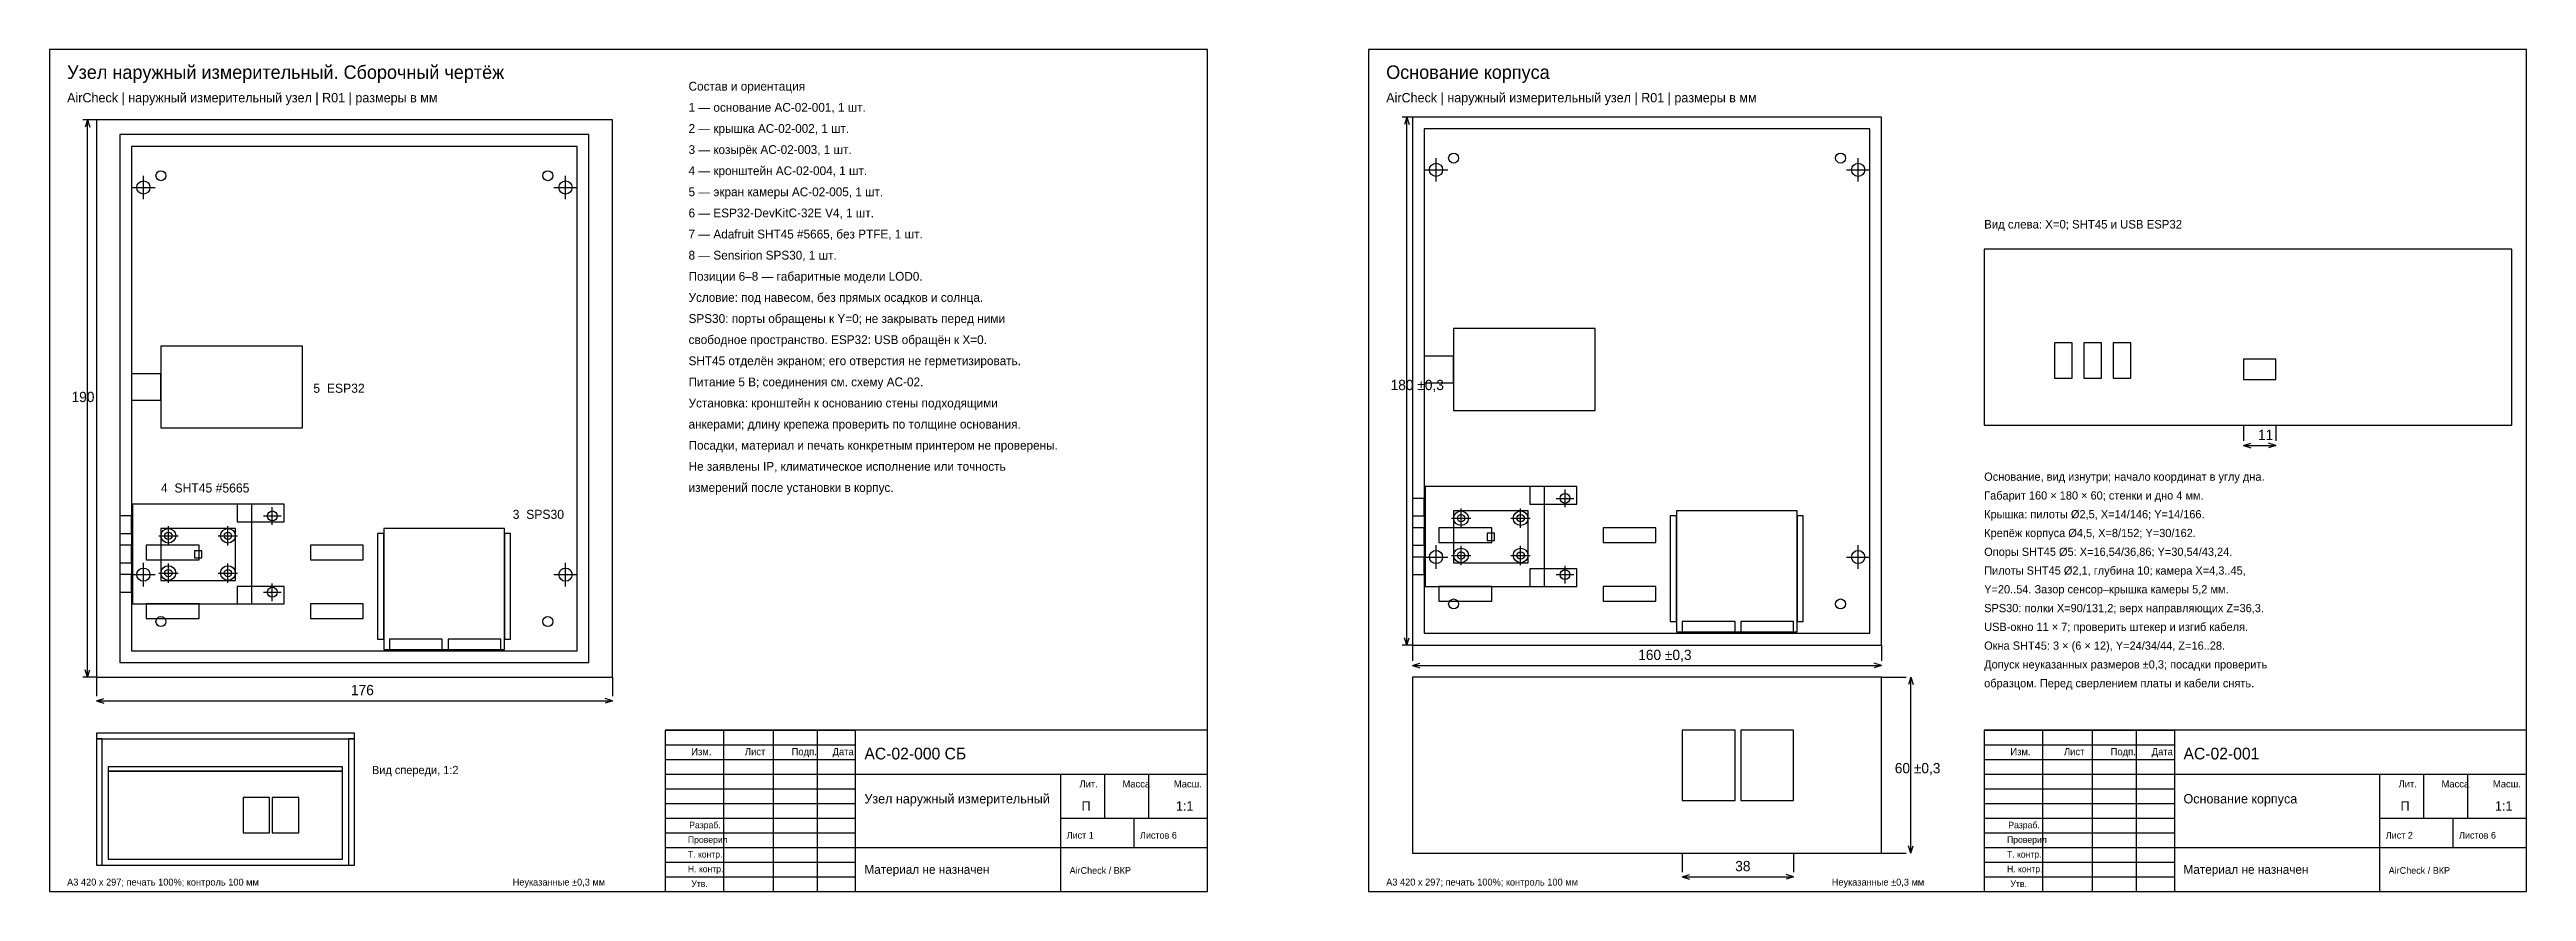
# Model space of a CAD drawing. Header units: millimetres. Extents: x 20 to 2665, y 5 to 292.
# Drawn here: x 20 to 865, y 5 to 292 of the extents above; entities that cross this region are included whole.
import ezdxf

# ---------------------------------------------------------------- set-up
doc = ezdxf.new("R2010")
doc.units = ezdxf.units.MM
for name, color, linetype in [('D-CENTER', 7, 'Continuous'), ('D-DETAIL', 7, 'Continuous'), ('D-DIM', 7, 'Continuous'), ('D-OUTLINE', 7, 'Continuous'), ('D-REF', 7, 'Continuous'), ('D-TEXT', 7, 'Continuous')]:
    doc.layers.add(name, color=color, linetype=linetype)

msp = doc.modelspace()

# ---------------------------------------------------------------- texts
at = {"layer": 'D-TEXT'}
for s, height, p in [('Узел наружный измерительный. Сборочный чертёж', 4.6, (26, 282)), ('Состав и ориентация', 3, (238, 278)), ('Основание корпуса', 4.6, (476, 282)), ('AirCheck | наружный измерительный узел | R01 | размеры в мм', 3.2, (26, 274)), ('1 — основание AC-02-001, 1 шт.', 3, (238, 270.8)), ('AirCheck | наружный измерительный узел | R01 | размеры в мм', 3.2, (476, 274)), ('2 — крышка AC-02-002, 1 шт.', 3, (238, 263.6)), ('3 — козырёк AC-02-003, 1 шт.', 3, (238, 256.4)), ('4 — кронштейн AC-02-004, 1 шт.', 3, (238, 249.2)), ('5 — экран камеры AC-02-005, 1 шт.', 3, (238, 242)), ('6 — ESP32-DevKitC-32E V4, 1 шт.', 3, (238, 234.8)), ('7 — Adafruit SHT45 #5665, без PTFE, 1 шт.', 3, (238, 227.6)), ('Вид слева: X=0; SHT45 и USB ESP32', 2.9, (680, 231)), ('8 — Sensirion SPS30, 1 шт.', 3, (238, 220.4)), ('Позиции 6–8 — габаритные модели LOD0.', 3, (238, 213.2)), ('Условие: под навесом, без прямых осадков и солнца.', 3, (238, 206)), ('свободное пространство. ESP32: USB обращён к X=0.', 3, (238, 191.6)), ('SPS30: порты обращены к Y=0; не закрывать перед ними', 3, (238, 198.8)), ('SHT45 отделён экраном; его отверстия не герметизировать.', 3, (238, 184.4)), ('5  ESP32', 3.1, (110, 175)), ('Питание 5 В; соединения см. схему AC-02.', 3, (238, 177.2)), ('180 ±0,3', 3.5, (477.5, 175.91)), ('190', 3.5, (27.5, 171.83)), ('Установка: кронштейн к основанию стены подходящими', 3, (238, 170)), ('анкерами; длину крепежа проверить по толщине основания.', 3, (238, 162.8)), ('11', 3.5, (773.38, 158.9)), ('Посадки, материал и печать конкретным принтером не проверены.', 3, (238, 155.6)), ('4  SHT45 #5665', 3.1, (58, 141)), ('измерений после установки в корпус.', 3, (238, 141.2)), ('Не заявлены IP, климатическое исполнение или точность', 3, (238, 148.4)), ('Основание, вид изнутри; начало координат в углу дна.', 2.8, (680, 145)), ('Габарит 160 × 180 × 60; стенки и дно 4 мм.', 2.8, (680, 138.6)), ('3  SPS30', 3.1, (178, 132)), ('Крышка: пилоты Ø2,5, X=14/146; Y=14/166.', 2.8, (680, 132.2)), ('Крепёж корпуса Ø4,5, X=8/152; Y=30/162.', 2.8, (680, 125.8)), ('Опоры SHT45 Ø5: X=16,54/36,86; Y=30,54/43,24.', 2.8, (680, 119.4)), ('Пилоты SHT45 Ø2,1, глубина 10; камера X=4,3..45,', 2.8, (680, 113)), ('Y=20..54. Зазор сенсор–крышка камеры 5,2 мм.', 2.8, (680, 106.6)), ('SPS30: полки X=90/131,2; верх направляющих Z=36,3.', 2.8, (680, 100.2)), ('USB-окно 11 × 7; проверить штекер и изгиб кабеля.', 2.8, (680, 93.8)), ('160 ±0,3', 3.5, (561.97, 83.9)), ('Окна SHT45: 3 × (6 × 12), Y=24/34/44, Z=16..28.', 2.8, (680, 87.4)), ('Допуск неуказанных размеров ±0,3; посадки проверить', 2.8, (680, 81)), ('образцом. Перед сверлением платы и кабели снять.', 2.8, (680, 74.6)), ('176', 3.5, (122.83, 71.9)), ('Изм.', 2.4, (238.92, 51.45)), ('Лист', 2.4, (257.23, 51.45)), ('Подп.', 2.4, (273.15, 51.45)), ('Дата', 2.4, (287.15, 51.45)), ('AC-02-000 СБ', 4, (298, 50)), ('Изм.', 2.4, (688.92, 51.45)), ('Лист', 2.4, (707.23, 51.45)), ('Подп.', 2.4, (723.15, 51.45)), ('Дата', 2.4, (737.15, 51.45)), ('AC-02-001', 4, (748, 50)), ('Вид спереди, 1:2', 2.8, (130, 45)), ('Лит.', 2.4, (371.36, 40.45)), ('Масса', 2.4, (386.02, 40.45)), ('Масш.', 2.4, (403.56, 40.45)), ('60 ±0,3', 3.5, (649.5, 45.28)), ('Лит.', 2.4, (821.36, 40.45)), ('Масса', 2.4, (836.02, 40.45)), ('Масш.', 2.4, (853.56, 40.45)), ('Узел наружный измерительный', 3.2, (298, 35)), ('П', 3.2, (372.05, 32.55)), ('1:1', 3.2, (404.27, 32.55)), ('Основание корпуса', 3.2, (748, 35)), ('П', 3.2, (822.05, 32.55)), ('1:1', 3.2, (854.27, 32.55)), ('Разраб.', 2.2, (238.23, 26.55)), ('Разраб.', 2.2, (688.23, 26.55)), ('Т. контр.', 2.2, (237.79, 16.55)), ('Проверил', 2.2, (237.79, 21.55)), ('Лист 1', 2.3, (367, 23)), ('Листов 6', 2.3, (392, 23)), ('Т. контр.', 2.2, (687.79, 16.55)), ('Проверил', 2.2, (687.79, 21.55)), ('Лист 2', 2.3, (817, 23)), ('Листов 6', 2.3, (842, 23)), ('А3 420 x 297; печать 100%; контроль 100 мм', 2.35, (26, 7)), ('Неуказанные ±0,3 мм', 2.35, (178, 7)), ('Н. контр.', 2.2, (237.79, 11.55)), ('Утв.', 2.2, (238.95, 6.55)), ('Материал не назначен', 3, (298, 11)), ('AirCheck / ВКР', 2.3, (368, 11)), ('А3 420 x 297; печать 100%; контроль 100 мм', 2.35, (476, 7)), ('38', 3.5, (595.07, 11.9)), ('Неуказанные ±0,3 мм', 2.35, (628, 7)), ('Н. контр.', 2.2, (687.79, 11.55)), ('Утв.', 2.2, (688.95, 6.55)), ('Материал не назначен', 3, (748, 11)), ('AirCheck / ВКР', 2.3, (818, 11))]:
    msp.add_text(s, height=height, dxfattribs=at).set_placement(p)

# ---------------------------------------------------------------- linework, layer by layer
at = {"layer": 'D-CENTER'}
for p, q in [((493, 247), (493, 255)), ((637, 247), (637, 255)), ((52, 241), (52, 249)), ((196, 241), (196, 249)), ((489, 251), (497, 251)), ((633, 251), (641, 251)), ((48, 245), (56, 245)), ((192, 245), (200, 245)), ((96, 130), (96, 136)), ((501.54, 128.94), (501.54, 135.54)), ((521.86, 128.94), (521.86, 135.54)), ((534, 139), (540, 139)), ((537, 136), (537, 142)), ((60.54, 122.94), (60.54, 129.54)), ((80.86, 122.94), (80.86, 129.54)), ((93, 133), (99, 133)), ((498.24, 132.24), (504.84, 132.24)), ((518.56, 132.24), (525.16, 132.24)), ((57.24, 126.24), (63.84, 126.24)), ((77.56, 126.24), (84.16, 126.24)), ((489, 119), (497, 119)), ((493, 115), (493, 123)), ((498.24, 119.54), (504.84, 119.54)), ((501.54, 116.24), (501.54, 122.84)), ((518.56, 119.54), (525.16, 119.54)), ((521.86, 116.24), (521.86, 122.84)), ((633, 119), (641, 119)), ((637, 115), (637, 123)), ((48, 113), (56, 113)), ((52, 109), (52, 117)), ((57.24, 113.54), (63.84, 113.54)), ((60.54, 110.24), (60.54, 116.84)), ((77.56, 113.54), (84.16, 113.54)), ((80.86, 110.24), (80.86, 116.84)), ((96, 104), (96, 110)), ((192, 113), (200, 113)), ((196, 109), (196, 117)), ((534, 113), (540, 113)), ((537, 110), (537, 116)), ((93, 107), (99, 107))]:
    msp.add_line(p, q, dxfattribs=at)
at = {"layer": 'D-DETAIL'}
for p, q in [((641, 265), (489, 265)), ((489, 265), (489, 93)), ((641, 93), (641, 265)), ((200, 259), (48, 259)), ((48, 259), (48, 87)), ((200, 87), (200, 259)), ((710, 192), (704, 192)), ((704, 192), (704, 180)), ((710, 180), (710, 192)), ((720, 192), (714, 192)), ((714, 192), (714, 180)), ((720, 180), (720, 192)), ((730, 192), (724, 192)), ((724, 192), (724, 180)), ((730, 180), (730, 192)), ((779.5, 186.5), (768.5, 186.5)), ((768.5, 186.5), (768.5, 179.5)), ((779.5, 179.5), (779.5, 186.5)), ((704, 180), (710, 180)), ((714, 180), (720, 180)), ((724, 180), (730, 180)), ((768.5, 179.5), (779.5, 179.5)), ((89, 137), (48.3, 137)), ((48.3, 137), (48.3, 103)), ((100, 137), (84, 137)), ((84, 137), (84, 131)), ((89, 103), (89, 137)), ((100, 131), (100, 137)), ((489, 139), (485, 139)), ((485, 139), (485, 133)), ((489, 133), (489, 139)), ((530, 143), (489.3, 143)), ((489.3, 143), (489.3, 109)), ((541, 143), (525, 143)), ((525, 143), (525, 137)), ((525, 137), (541, 137)), ((530, 109), (530, 143)), ((541, 137), (541, 143)), ((48, 133), (44, 133)), ((44, 133), (44, 127)), ((44, 127), (48, 127)), ((48, 127), (48, 133)), ((84, 131), (100, 131)), ((134, 127), (131.9, 127)), ((131.9, 127), (131.9, 91)), ((134, 91), (134, 127)), ((177.3, 127), (175.2, 127)), ((175.2, 127), (175.2, 91)), ((177.3, 91), (177.3, 127)), ((485, 133), (489, 133)), ((489, 129), (485, 129)), ((485, 129), (485, 123)), ((489, 123), (489, 129)), ((512, 129), (494, 129)), ((494, 129), (494, 124)), ((512.9, 127.09), (510.5, 127.09)), ((510.5, 127.09), (510.5, 124.69)), ((512, 124), (512, 129)), ((512.9, 124.69), (512.9, 127.09)), ((568, 129), (550, 129)), ((550, 129), (550, 124)), ((568, 124), (568, 129)), ((575, 133), (572.9, 133)), ((572.9, 133), (572.9, 97)), ((575, 97), (575, 133)), ((618.3, 133), (616.2, 133)), ((616.2, 133), (616.2, 97)), ((618.3, 97), (618.3, 133)), ((48, 123), (44, 123)), ((44, 123), (44, 117)), ((48, 117), (48, 123)), ((71, 123), (53, 123)), ((53, 123), (53, 118)), ((71.9, 121.09), (69.5, 121.09)), ((69.5, 121.09), (69.5, 118.69)), ((69.5, 118.69), (71.9, 118.69)), ((71, 118), (71, 123)), ((71.9, 118.69), (71.9, 121.09)), ((127, 123), (109, 123)), ((109, 123), (109, 118)), ((127, 118), (127, 123)), ((485, 123), (489, 123)), ((489, 119), (485, 119)), ((485, 119), (485, 113)), ((489, 113), (489, 119)), ((494, 124), (512, 124)), ((510.5, 124.69), (512.9, 124.69)), ((550, 124), (568, 124)), ((44, 117), (48, 117)), ((48, 113), (44, 113)), ((44, 113), (44, 107)), ((48, 107), (48, 113)), ((53, 118), (71, 118)), ((109, 118), (127, 118)), ((485, 113), (489, 113)), ((541, 115), (525, 115)), ((525, 115), (525, 109)), ((541, 109), (541, 115)), ((44, 107), (48, 107)), ((48.3, 103), (89, 103)), ((71, 103), (53, 103)), ((53, 103), (53, 98)), ((71, 98), (71, 103)), ((100, 109), (84, 109)), ((84, 109), (84, 103)), ((84, 103), (100, 103)), ((100, 103), (100, 109)), ((127, 103), (109, 103)), ((109, 103), (109, 98)), ((127, 98), (127, 103)), ((489.3, 109), (530, 109)), ((512, 109), (494, 109)), ((494, 109), (494, 104)), ((494, 104), (512, 104)), ((512, 104), (512, 109)), ((525, 109), (541, 109)), ((568, 109), (550, 109)), ((550, 109), (550, 104)), ((550, 104), (568, 104)), ((568, 104), (568, 109)), ((53, 98), (71, 98)), ((109, 98), (127, 98)), ((489, 93), (641, 93)), ((572.9, 97), (575, 97)), ((595, 97), (577, 97)), ((577, 97), (577, 93)), ((577, 93), (595, 93)), ((595, 93), (595, 97)), ((615, 97), (597, 97)), ((597, 97), (597, 93)), ((597, 93), (615, 93)), ((615, 93), (615, 97)), ((616.2, 97), (618.3, 97)), ((48, 87), (200, 87)), ((131.9, 91), (134, 91)), ((154, 91), (136, 91)), ((136, 91), (136, 87)), ((136, 87), (154, 87)), ((154, 87), (154, 91)), ((174, 91), (156, 91)), ((156, 91), (156, 87)), ((156, 87), (174, 87)), ((174, 87), (174, 91)), ((175.2, 91), (177.3, 91)), ((230, 60), (295, 60)), ((250, 5), (250, 60)), ((267, 5), (267, 60)), ((282, 5), (282, 60)), ((595, 60), (577, 60)), ((577, 60), (577, 36)), ((595, 36), (595, 60)), ((615, 60), (597, 60)), ((597, 60), (597, 36)), ((615, 36), (615, 60)), ((680, 60), (745, 60)), ((700, 5), (700, 60)), ((717, 5), (717, 60)), ((732, 5), (732, 60)), ((124, 59), (36, 59)), ((36, 59), (36, 57)), ((36, 57), (124, 57)), ((38, 57), (36, 57)), ((36, 57), (36, 14)), ((38, 14), (38, 57)), ((124, 57), (122, 57)), ((122, 57), (122, 14)), ((124, 57), (124, 59)), ((124, 14), (124, 57)), ((230, 55), (295, 55)), ((680, 55), (745, 55)), ((120, 47.5), (40, 47.5)), ((40, 47.5), (40, 46)), ((40, 46), (120, 46)), ((120, 46), (120, 47.5)), ((230, 50), (295, 50)), ((230, 45), (295, 45)), ((680, 50), (745, 50)), ((680, 45), (745, 45)), ((95, 37), (86, 37)), ((86, 37), (86, 25)), ((95, 25), (95, 37)), ((105, 37), (96, 37)), ((96, 37), (96, 25)), ((105, 25), (105, 37)), ((230, 40), (295, 40)), ((230, 35), (295, 35)), ((577, 36), (595, 36)), ((597, 36), (615, 36)), ((680, 40), (745, 40)), ((680, 35), (745, 35)), ((230, 30), (295, 30)), ((680, 30), (745, 30)), ((86, 25), (95, 25)), ((96, 25), (105, 25)), ((230, 25), (295, 25)), ((230, 20), (295, 20)), ((680, 25), (745, 25)), ((680, 20), (745, 20)), ((36, 14), (38, 14)), ((122, 14), (124, 14)), ((230, 15), (295, 15)), ((230, 10), (295, 10)), ((680, 15), (745, 15)), ((680, 10), (745, 10))]:
    msp.add_line(p, q, dxfattribs=at)
for centre in [(60.54, 126.24), (80.86, 126.24), (501.54, 132.24), (521.86, 132.24), (501.54, 119.54), (521.86, 119.54), (60.54, 113.54), (80.86, 113.54)]:
    msp.add_circle(centre, 2.5, dxfattribs=at)
at = {"layer": 'D-DIM'}
for p, q in [((36, 268), (31.4, 268)), ((33, 268), (32.2, 265.5)), ((33, 78), (33, 268)), ((33, 268), (33.8, 265.5)), ((485, 269), (481.4, 269)), ((483, 269), (482.2, 266.5)), ((483, 89), (483, 269)), ((483, 269), (483.8, 266.5)), ((768.5, 164), (768.5, 158.6)), ((779.5, 164), (779.5, 158.6)), ((768.5, 157), (771, 157.8)), ((768.5, 157), (779.5, 157)), ((768.5, 157), (771, 156.2)), ((779.5, 157), (777, 157.8)), ((779.5, 157), (777, 156.2)), ((485, 89), (481.4, 89)), ((483, 89), (482.2, 91.5)), ((483, 89), (483.8, 91.5)), ((485, 89), (485, 83.6)), ((645, 89), (645, 83.6)), ((36, 78), (31.4, 78)), ((33, 78), (32.2, 80.5)), ((33, 78), (33.8, 80.5)), ((36, 78), (36, 71.6)), ((212, 78), (212, 71.6)), ((485, 82), (487.5, 82.8)), ((485, 82), (645, 82)), ((485, 82), (487.5, 81.2)), ((645, 82), (642.5, 82.8)), ((645, 82), (642.5, 81.2)), ((645, 78), (653.4, 78)), ((655, 78), (654.2, 75.5)), ((655, 18), (655, 78)), ((655, 78), (655.8, 75.5)), ((36, 70), (38.5, 70.8)), ((36, 70), (212, 70)), ((36, 70), (38.5, 69.2)), ((212, 70), (209.5, 70.8)), ((212, 70), (209.5, 69.2)), ((577, 18), (577, 11.6)), ((615, 18), (615, 11.6)), ((645, 18), (653.4, 18)), ((655, 18), (654.2, 20.5)), ((655, 18), (655.8, 20.5)), ((577, 10), (579.5, 10.8)), ((577, 10), (615, 10)), ((577, 10), (579.5, 9.2)), ((615, 10), (612.5, 10.8)), ((615, 10), (612.5, 9.2))]:
    msp.add_line(p, q, dxfattribs=at)
at = {"layer": 'D-OUTLINE'}
for p, q in [((415, 292), (20, 292)), ((20, 292), (20, 5)), ((415, 5), (415, 292)), ((865, 292), (470, 292)), ((470, 292), (470, 5)), ((865, 5), (865, 292)), ((204, 263), (44, 263)), ((44, 263), (44, 83)), ((204, 83), (204, 263)), ((645, 269), (485, 269)), ((485, 269), (485, 89)), ((645, 89), (645, 269)), ((860, 224), (680, 224)), ((680, 224), (680, 164)), ((860, 164), (860, 224)), ((680, 164), (860, 164)), ((485, 89), (645, 89)), ((44, 83), (204, 83)), ((645, 78), (485, 78)), ((485, 78), (485, 18)), ((645, 18), (645, 78)), ((415, 60), (230, 60)), ((230, 60), (230, 5)), ((295, 5), (295, 60)), ((415, 5), (415, 60)), ((865, 60), (680, 60)), ((680, 60), (680, 5)), ((745, 5), (745, 60)), ((865, 5), (865, 60)), ((124, 59), (36, 59)), ((36, 59), (36, 14)), ((124, 14), (124, 59)), ((120, 46), (40, 46)), ((40, 46), (40, 16)), ((120, 16), (120, 46)), ((295, 45), (415, 45)), ((365, 5), (365, 45)), ((380, 30), (380, 45)), ((395, 30), (395, 45)), ((745, 45), (865, 45)), ((815, 5), (815, 45)), ((830, 30), (830, 45)), ((845, 30), (845, 45)), ((365, 30), (415, 30)), ((390, 20), (390, 30)), ((815, 30), (865, 30)), ((840, 20), (840, 30)), ((295, 20), (415, 20)), ((485, 18), (645, 18)), ((745, 20), (865, 20)), ((36, 14), (124, 14)), ((40, 16), (120, 16)), ((20, 5), (415, 5)), ((230, 5), (415, 5)), ((470, 5), (865, 5)), ((680, 5), (865, 5))]:
    msp.add_line(p, q, dxfattribs=at)
for centre, radius in [((499, 255), 1.7), ((631, 255), 1.7), ((52, 245), 2.25), ((58, 249), 1.7), ((190, 249), 1.7), ((196, 245), 2.25), ((493, 251), 2.25), ((637, 251), 2.25), ((537, 139), 1.7), ((60.54, 126.24), 1.25), ((80.86, 126.24), 1.25), ((96, 133), 1.7), ((501.54, 132.24), 1.25), ((521.86, 132.24), 1.25), ((493, 119), 2.25), ((501.54, 119.54), 1.25), ((521.86, 119.54), 1.25), ((637, 119), 2.25), ((52, 113), 2.25), ((60.54, 113.54), 1.25), ((80.86, 113.54), 1.25), ((196, 113), 2.25), ((537, 113), 1.7), ((96, 107), 1.7), ((499, 103), 1.7), ((631, 103), 1.7), ((58, 97), 1.7), ((190, 97), 1.7)]:
    msp.add_circle(centre, radius, dxfattribs=at)
at = {"layer": 'D-REF'}
for p, q in [((212, 268), (36, 268)), ((36, 268), (36, 78)), ((212, 78), (212, 268)), ((547.26, 196.94), (499, 196.94)), ((499, 196.94), (499, 169)), ((547.26, 169), (547.26, 196.94)), ((106.26, 190.94), (58, 190.94)), ((58, 190.94), (58, 163)), ((106.26, 163), (106.26, 190.94)), ((499, 187.44), (489, 187.44)), ((489, 187.44), (489, 178.44)), ((499, 178.44), (499, 187.44)), ((58, 181.44), (48, 181.44)), ((48, 181.44), (48, 172.44)), ((58, 172.44), (58, 181.44)), ((489, 178.44), (499, 178.44)), ((48, 172.44), (58, 172.44)), ((499, 169), (547.26, 169)), ((58, 163), (106.26, 163)), ((83.4, 128.78), (58, 128.78)), ((58, 128.78), (58, 111)), ((83.4, 111), (83.4, 128.78)), ((175.2, 128.7), (134, 128.7)), ((134, 128.7), (134, 87.5)), ((175.2, 87.5), (175.2, 128.7)), ((524.4, 134.78), (499, 134.78)), ((499, 134.78), (499, 117)), ((524.4, 117), (524.4, 134.78)), ((616.2, 134.7), (575, 134.7)), ((575, 134.7), (575, 93.5)), ((616.2, 93.5), (616.2, 134.7)), ((58, 111), (83.4, 111)), ((499, 117), (524.4, 117)), ((575, 93.5), (616.2, 93.5)), ((134, 87.5), (175.2, 87.5)), ((36, 78), (212, 78))]:
    msp.add_line(p, q, dxfattribs=at)
for centre in [(52, 245), (196, 245), (52, 113), (196, 113)]:
    msp.add_circle(centre, 2.25, dxfattribs=at)

msp.set_redraw_order([(e.dxf.handle, doc.entitydb.next_handle()) for e in msp.query("TEXT MTEXT ATTDEF DIMENSION ARC_DIMENSION")])  # texts and dimensions are drawn at this point

doc.saveas('drawing.dxf')
